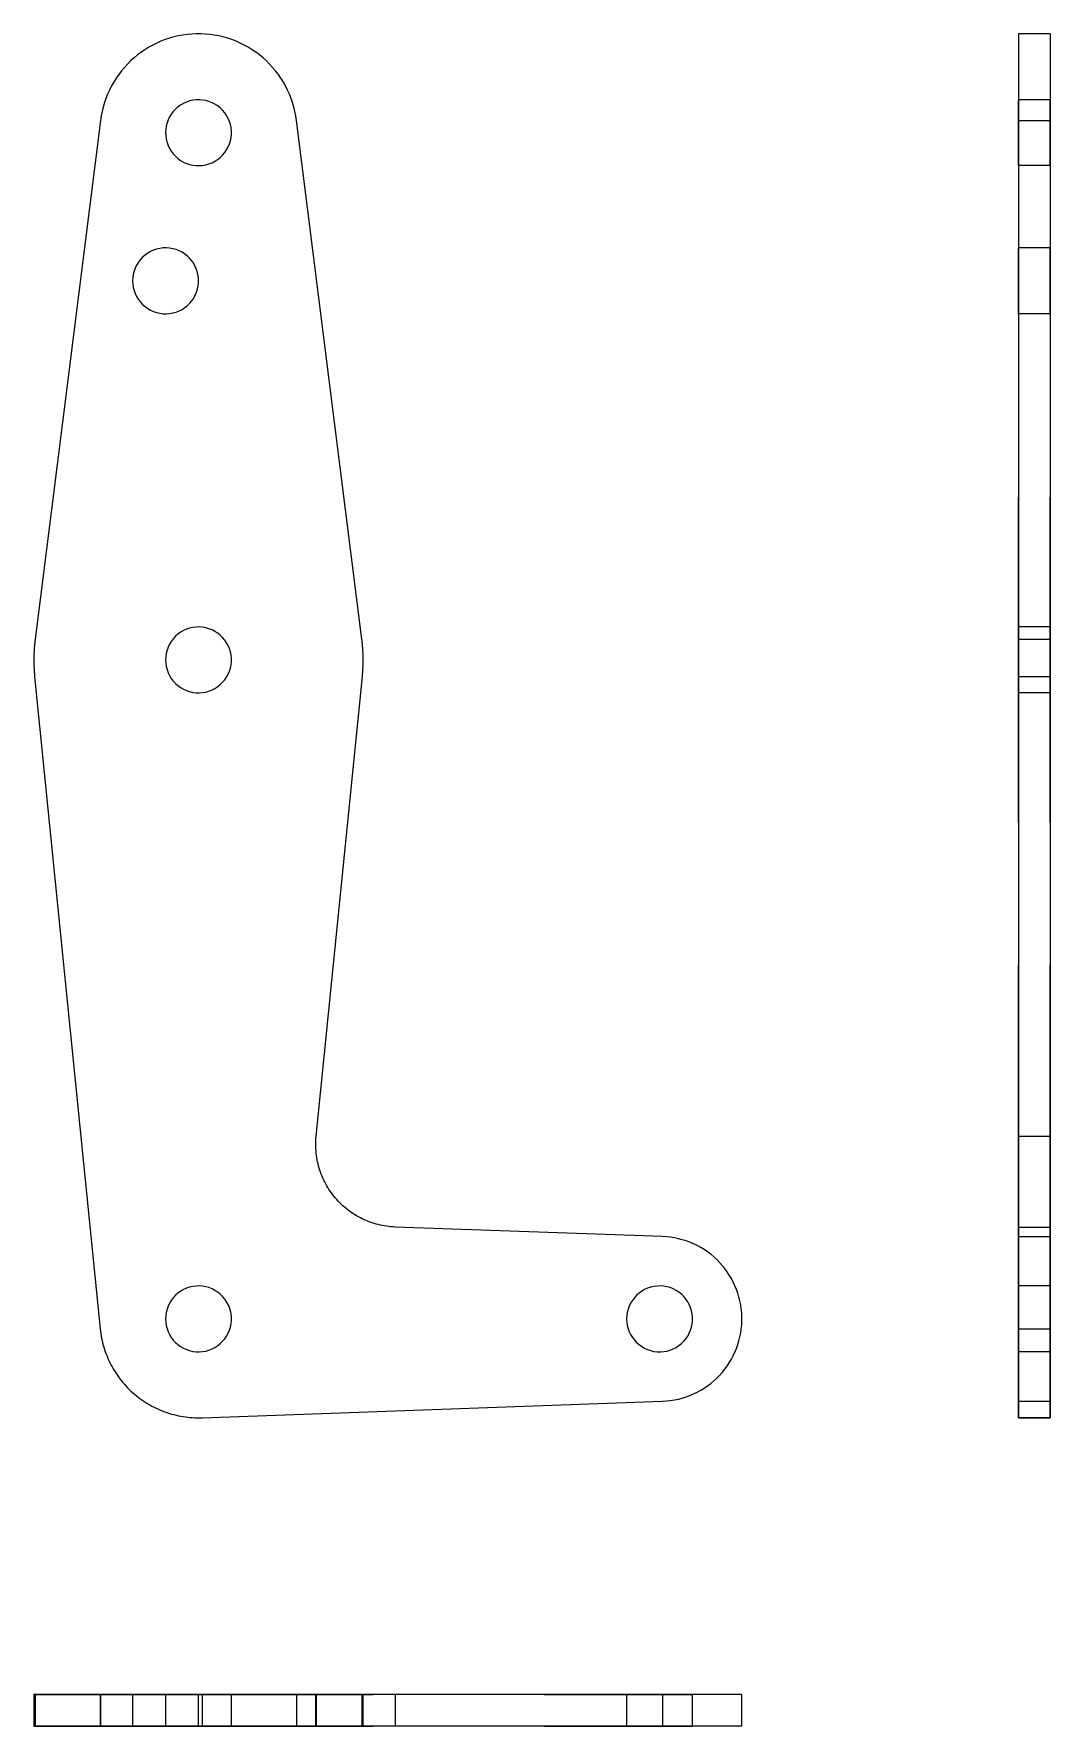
# Model space of a CAD drawing. Extents: x 0 to 0.593, y 0 to 0.988.
import ezdxf

# ---------------------------------------------------------------- set-up
doc = ezdxf.new("R2010")
doc.units = 0
doc.linetypes.add('HIDDEN', pattern=[0.040385, 0.026937, -0.013448])
for name, color, linetype in [('FRONT', 7, 'CONTINUOUS'), ('LEFT', 7, 'CONTINUOUS'), ('LEFT_HID', 7, 'HIDDEN'), ('TOP', 7, 'CONTINUOUS'), ('TOP_HID', 7, 'HIDDEN')]:
    doc.layers.add(name, color=color, linetype=linetype)

msp = doc.modelspace()

# ---------------------------------------------------------------- linework, layer by layer
at = {"layer": 'FRONT'}
for p, q in [((0.064847, 0.978455), (0.062657, 0.976968)), ((0.067103, 0.97984), (0.064847, 0.978455)), ((0.06942, 0.98112), (0.067103, 0.97984)), ((0.071793, 0.982293), (0.06942, 0.98112)), ((0.074217, 0.983355), (0.071793, 0.982293)), ((0.076688, 0.984305), (0.074217, 0.983355)), ((0.0792, 0.985141), (0.076688, 0.984305)), ((0.081747, 0.985861), (0.0792, 0.985141)), ((0.084325, 0.986463), (0.081747, 0.985861)), ((0.086928, 0.986946), (0.084325, 0.986463)), ((0.08955, 0.987309), (0.086928, 0.986946)), ((0.092186, 0.987552), (0.08955, 0.987309)), ((0.09483, 0.987673), (0.092186, 0.987552)), ((0.097477, 0.987673), (0.09483, 0.987673)), ((0.100122, 0.987552), (0.097477, 0.987673)), ((0.102758, 0.987309), (0.100122, 0.987552)), ((0.10538, 0.986946), (0.102758, 0.987309)), ((0.107983, 0.986463), (0.10538, 0.986946)), ((0.11056, 0.985861), (0.107983, 0.986463)), ((0.113108, 0.985141), (0.11056, 0.985861)), ((0.11562, 0.984305), (0.113108, 0.985141)), ((0.11809, 0.983355), (0.11562, 0.984305)), ((0.120515, 0.982293), (0.11809, 0.983355)), ((0.122888, 0.98112), (0.120515, 0.982293)), ((0.125205, 0.97984), (0.122888, 0.98112)), ((0.127461, 0.978455), (0.125205, 0.97984)), ((0.129651, 0.976968), (0.127461, 0.978455)), ((0.052852, 0.968118), (0.051149, 0.966092)), ((0.054646, 0.970065), (0.052852, 0.968118)), ((0.056528, 0.971927), (0.054646, 0.970065)), ((0.058493, 0.9737), (0.056528, 0.971927)), ((0.060537, 0.975382), (0.058493, 0.9737)), ((0.062657, 0.976968), (0.060537, 0.975382)), ((0.13177, 0.975382), (0.129651, 0.976968)), ((0.133815, 0.9737), (0.13177, 0.975382)), ((0.13578, 0.971927), (0.133815, 0.9737)), ((0.137662, 0.970065), (0.13578, 0.971927)), ((0.139456, 0.968118), (0.137662, 0.970065)), ((0.141159, 0.966092), (0.139456, 0.968118)), ((0.046621, 0.959574), (0.045316, 0.957271)), ((0.04803, 0.961815), (0.046621, 0.959574)), ((0.04954, 0.96399), (0.04803, 0.961815)), ((0.051149, 0.966092), (0.04954, 0.96399)), ((0.142768, 0.96399), (0.141159, 0.966092)), ((0.144278, 0.961815), (0.142768, 0.96399)), ((0.145687, 0.959574), (0.144278, 0.961815)), ((0.146991, 0.957271), (0.145687, 0.959574)), ((0.042054, 0.950037), (0.041192, 0.947534)), ((0.04303, 0.952497), (0.042054, 0.950037)), ((0.044119, 0.95491), (0.04303, 0.952497)), ((0.045316, 0.957271), (0.044119, 0.95491)), ((0.090945, 0.948508), (0.089128, 0.947897)), ((0.092814, 0.948935), (0.090945, 0.948508)), ((0.094717, 0.949173), (0.092814, 0.948935)), ((0.096633, 0.949221), (0.094717, 0.949173)), ((0.098545, 0.949077), (0.096633, 0.949221)), ((0.100433, 0.948745), (0.098545, 0.949077)), ((0.102279, 0.948225), (0.100433, 0.948745)), ((0.104063, 0.947525), (0.102279, 0.948225)), ((0.148189, 0.95491), (0.146991, 0.957271)), ((0.149277, 0.952497), (0.148189, 0.95491)), ((0.150253, 0.950037), (0.149277, 0.952497)), ((0.151116, 0.947534), (0.150253, 0.950037)), ((0.039305, 0.939826), (0.038914, 0.937208)), ((0.039816, 0.942423), (0.039305, 0.939826)), ((0.040445, 0.944994), (0.039816, 0.942423)), ((0.041192, 0.947534), (0.040445, 0.944994)), ((0.079265, 0.939193), (0.078433, 0.937466)), ((0.080265, 0.940829), (0.079265, 0.939193)), ((0.081422, 0.942357), (0.080265, 0.940829)), ((0.082726, 0.943763), (0.081422, 0.942357)), ((0.084164, 0.945031), (0.082726, 0.943763)), ((0.08572, 0.94615), (0.084164, 0.945031)), ((0.087381, 0.947109), (0.08572, 0.94615)), ((0.089128, 0.947897), (0.087381, 0.947109)), ((0.105769, 0.94665), (0.104063, 0.947525)), ((0.10738, 0.94561), (0.105769, 0.94665)), ((0.108879, 0.944415), (0.10738, 0.94561)), ((0.110251, 0.943076), (0.108879, 0.944415)), ((0.111483, 0.941608), (0.110251, 0.943076)), ((0.112563, 0.940024), (0.111483, 0.941608)), ((0.11348, 0.93834), (0.112563, 0.940024)), ((0.114225, 0.936573), (0.11348, 0.93834)), ((0.151862, 0.944994), (0.151116, 0.947534)), ((0.152492, 0.942423), (0.151862, 0.944994)), ((0.153003, 0.939826), (0.152492, 0.942423)), ((0.153394, 0.937208), (0.153003, 0.939826)), ((0.038914, 0.937208), (0.000754, 0.634323)), ((0.077019, 0.931911), (0.076923, 0.929996)), ((0.076923, 0.929996), (0.077019, 0.928081)), ((0.077304, 0.933806), (0.077019, 0.931911)), ((0.077777, 0.935664), (0.077304, 0.933806)), ((0.078433, 0.937466), (0.077777, 0.935664)), ((0.11479, 0.934741), (0.114225, 0.936573)), ((0.11517, 0.932862), (0.11479, 0.934741)), ((0.115361, 0.930955), (0.11517, 0.932862)), ((0.11517, 0.92713), (0.115361, 0.929037)), ((0.115361, 0.929037), (0.115361, 0.930955)), ((0.191554, 0.634323), (0.153394, 0.937208)), ((0.077019, 0.928081), (0.077304, 0.926185)), ((0.077304, 0.926185), (0.077777, 0.924328)), ((0.077777, 0.924328), (0.078433, 0.922526)), ((0.078433, 0.922526), (0.079265, 0.920799)), ((0.079265, 0.920799), (0.080265, 0.919163)), ((0.080265, 0.919163), (0.081422, 0.917635)), ((0.111483, 0.918384), (0.112563, 0.919968)), ((0.112563, 0.919968), (0.11348, 0.921652)), ((0.11348, 0.921652), (0.114225, 0.923419)), ((0.114225, 0.923419), (0.11479, 0.925251)), ((0.11479, 0.925251), (0.11517, 0.92713)), ((0.081422, 0.917635), (0.082726, 0.916229)), ((0.082726, 0.916229), (0.084164, 0.914961)), ((0.084164, 0.914961), (0.08572, 0.913842)), ((0.08572, 0.913842), (0.087381, 0.912883)), ((0.087381, 0.912883), (0.089128, 0.912095)), ((0.089128, 0.912095), (0.090945, 0.911484)), ((0.090945, 0.911484), (0.092814, 0.911057)), ((0.092814, 0.911057), (0.094717, 0.910819)), ((0.094717, 0.910819), (0.096633, 0.910771)), ((0.096633, 0.910771), (0.098545, 0.910914)), ((0.098545, 0.910914), (0.100433, 0.911247)), ((0.100433, 0.911247), (0.102279, 0.911767)), ((0.102279, 0.911767), (0.104063, 0.912467)), ((0.104063, 0.912467), (0.105769, 0.913342)), ((0.105769, 0.913342), (0.10738, 0.914382)), ((0.10738, 0.914382), (0.108879, 0.915577)), ((0.108879, 0.915577), (0.110251, 0.916916)), ((0.110251, 0.916916), (0.111483, 0.918384)), ((0.066489, 0.859689), (0.064933, 0.85857)), ((0.06815, 0.860647), (0.066489, 0.859689)), ((0.069897, 0.861436), (0.06815, 0.860647)), ((0.071715, 0.862046), (0.069897, 0.861436)), ((0.073584, 0.862473), (0.071715, 0.862046)), ((0.075486, 0.862711), (0.073584, 0.862473)), ((0.077403, 0.862759), (0.075486, 0.862711)), ((0.079314, 0.862616), (0.077403, 0.862759)), ((0.081202, 0.862283), (0.079314, 0.862616)), ((0.083048, 0.861764), (0.081202, 0.862283)), ((0.084832, 0.861063), (0.083048, 0.861764)), ((0.086538, 0.860189), (0.084832, 0.861063)), ((0.088149, 0.859149), (0.086538, 0.860189)), ((0.059202, 0.851004), (0.058547, 0.849203)), ((0.060034, 0.852732), (0.059202, 0.851004)), ((0.061034, 0.854368), (0.060034, 0.852732)), ((0.062191, 0.855896), (0.061034, 0.854368)), ((0.063495, 0.857301), (0.062191, 0.855896)), ((0.064933, 0.85857), (0.063495, 0.857301)), ((0.089648, 0.857953), (0.088149, 0.859149)), ((0.09102, 0.856615), (0.089648, 0.857953)), ((0.092253, 0.855146), (0.09102, 0.856615)), ((0.093333, 0.853562), (0.092253, 0.855146)), ((0.094249, 0.851878), (0.093333, 0.853562)), ((0.094994, 0.850112), (0.094249, 0.851878)), ((0.095559, 0.84828), (0.094994, 0.850112)), ((0.057788, 0.845449), (0.057692, 0.843534)), ((0.057692, 0.843534), (0.057788, 0.84162)), ((0.058074, 0.847345), (0.057788, 0.845449)), ((0.057788, 0.84162), (0.058074, 0.839724)), ((0.058547, 0.849203), (0.058074, 0.847345)), ((0.058074, 0.839724), (0.058547, 0.837866)), ((0.095939, 0.846401), (0.095559, 0.84828)), ((0.095559, 0.838789), (0.095939, 0.840668)), ((0.09613, 0.844493), (0.095939, 0.846401)), ((0.095939, 0.840668), (0.09613, 0.842576)), ((0.09613, 0.842576), (0.09613, 0.844493)), ((0.058547, 0.837866), (0.059202, 0.836065)), ((0.059202, 0.836065), (0.060034, 0.834337)), ((0.060034, 0.834337), (0.061034, 0.832701)), ((0.061034, 0.832701), (0.062191, 0.831173)), ((0.062191, 0.831173), (0.063495, 0.829768)), ((0.063495, 0.829768), (0.064933, 0.828499)), ((0.089648, 0.829116), (0.09102, 0.830454)), ((0.09102, 0.830454), (0.092253, 0.831923)), ((0.092253, 0.831923), (0.093333, 0.833507)), ((0.093333, 0.833507), (0.094249, 0.835191)), ((0.094249, 0.835191), (0.094994, 0.836957)), ((0.094994, 0.836957), (0.095559, 0.838789)), ((0.064933, 0.828499), (0.066489, 0.82738)), ((0.066489, 0.82738), (0.06815, 0.826422)), ((0.06815, 0.826422), (0.069897, 0.825633)), ((0.069897, 0.825633), (0.071715, 0.825022)), ((0.071715, 0.825022), (0.073584, 0.824596)), ((0.073584, 0.824596), (0.075486, 0.824357)), ((0.075486, 0.824357), (0.077403, 0.82431)), ((0.077403, 0.82431), (0.079314, 0.824453)), ((0.079314, 0.824453), (0.081202, 0.824786)), ((0.081202, 0.824786), (0.083048, 0.825305)), ((0.083048, 0.825305), (0.084832, 0.826005)), ((0.084832, 0.826005), (0.086538, 0.82688)), ((0.086538, 0.82688), (0.088149, 0.82792)), ((0.088149, 0.82792), (0.089648, 0.829116)), ((0.000514, 0.632233), (0.000494, 0.632042)), ((0.000534, 0.632423), (0.000514, 0.632233)), ((0.000554, 0.632613), (0.000534, 0.632423)), ((0.000575, 0.632803), (0.000554, 0.632613)), ((0.000596, 0.632993), (0.000575, 0.632803)), ((0.000617, 0.633183), (0.000596, 0.632993)), ((0.000639, 0.633373), (0.000617, 0.633183)), ((0.000662, 0.633563), (0.000639, 0.633373)), ((0.000684, 0.633753), (0.000662, 0.633563)), ((0.000707, 0.633943), (0.000684, 0.633753)), ((0.00073, 0.634133), (0.000707, 0.633943)), ((0.000754, 0.634323), (0.00073, 0.634133)), ((0.080265, 0.633137), (0.079265, 0.631501)), ((0.081422, 0.634665), (0.080265, 0.633137)), ((0.082726, 0.63607), (0.081422, 0.634665)), ((0.084164, 0.637339), (0.082726, 0.63607)), ((0.08572, 0.638458), (0.084164, 0.637339)), ((0.087381, 0.639417), (0.08572, 0.638458)), ((0.089128, 0.640205), (0.087381, 0.639417)), ((0.090945, 0.640816), (0.089128, 0.640205)), ((0.092814, 0.641242), (0.090945, 0.640816)), ((0.094717, 0.641481), (0.092814, 0.641242)), ((0.096633, 0.641528), (0.094717, 0.641481)), ((0.098545, 0.641385), (0.096633, 0.641528)), ((0.100433, 0.641052), (0.098545, 0.641385)), ((0.102279, 0.640533), (0.100433, 0.641052)), ((0.104063, 0.639833), (0.102279, 0.640533)), ((0.105769, 0.638958), (0.104063, 0.639833)), ((0.10738, 0.637918), (0.105769, 0.638958)), ((0.108879, 0.636723), (0.10738, 0.637918)), ((0.110251, 0.635384), (0.108879, 0.636723)), ((0.111483, 0.633915), (0.110251, 0.635384)), ((0.112563, 0.632331), (0.111483, 0.633915)), ((0.11348, 0.630648), (0.112563, 0.632331)), ((0.191596, 0.633981), (0.191554, 0.634323)), ((0.191637, 0.63364), (0.191596, 0.633981)), ((0.191677, 0.633298), (0.191637, 0.63364)), ((0.191716, 0.632956), (0.191677, 0.633298)), ((0.191753, 0.632614), (0.191716, 0.632956)), ((0.19179, 0.632271), (0.191753, 0.632614)), ((0.191825, 0.631929), (0.19179, 0.632271)), ((0.000001, 0.622686), (0, 0.622495)), ((0, 0.622495), (0, 0.622304)), ((0, 0.622304), (0, 0.622151)), ((0.000002, 0.622878), (0.000001, 0.622686)), ((0.000003, 0.623069), (0.000002, 0.622878)), ((0.000005, 0.62326), (0.000003, 0.623069)), ((0.000007, 0.623451), (0.000005, 0.62326)), ((0.000009, 0.623643), (0.000007, 0.623451)), ((0.000012, 0.623834), (0.000009, 0.623643)), ((0.000015, 0.624025), (0.000012, 0.623834)), ((0.000019, 0.624216), (0.000015, 0.624025)), ((0.000023, 0.624408), (0.000019, 0.624216)), ((0.000027, 0.624599), (0.000023, 0.624408)), ((0.000032, 0.62479), (0.000027, 0.624599)), ((0.000037, 0.624981), (0.000032, 0.62479)), ((0.000043, 0.625172), (0.000037, 0.624981)), ((0.000049, 0.625364), (0.000043, 0.625172)), ((0.000055, 0.625555), (0.000049, 0.625364)), ((0.000062, 0.625746), (0.000055, 0.625555)), ((0.000069, 0.625937), (0.000062, 0.625746)), ((0.000076, 0.626128), (0.000069, 0.625937)), ((0.000084, 0.626319), (0.000076, 0.626128)), ((0.000092, 0.626511), (0.000084, 0.626319)), ((0.000101, 0.626702), (0.000092, 0.626511)), ((0.00011, 0.626893), (0.000101, 0.626702)), ((0.000119, 0.627084), (0.00011, 0.626893)), ((0.000129, 0.627275), (0.000119, 0.627084)), ((0.000139, 0.627466), (0.000129, 0.627275)), ((0.000149, 0.627657), (0.000139, 0.627466)), ((0.00016, 0.627848), (0.000149, 0.627657)), ((0.000171, 0.628039), (0.00016, 0.627848)), ((0.000183, 0.62823), (0.000171, 0.628039)), ((0.000195, 0.628421), (0.000183, 0.62823)), ((0.000207, 0.628611), (0.000195, 0.628421)), ((0.00022, 0.628802), (0.000207, 0.628611)), ((0.000233, 0.628993), (0.00022, 0.628802)), ((0.000246, 0.629184), (0.000233, 0.628993)), ((0.00026, 0.629375), (0.000246, 0.629184)), ((0.000275, 0.629565), (0.00026, 0.629375)), ((0.000289, 0.629756), (0.000275, 0.629565)), ((0.000304, 0.629947), (0.000289, 0.629756)), ((0.00032, 0.630138), (0.000304, 0.629947)), ((0.000335, 0.630328), (0.00032, 0.630138)), ((0.000352, 0.630519), (0.000335, 0.630328)), ((0.000368, 0.630709), (0.000352, 0.630519)), ((0.000385, 0.6309), (0.000368, 0.630709)), ((0.000402, 0.63109), (0.000385, 0.6309)), ((0.00042, 0.631281), (0.000402, 0.63109)), ((0.000438, 0.631471), (0.00042, 0.631281)), ((0.000456, 0.631662), (0.000438, 0.631471)), ((0.000475, 0.631852), (0.000456, 0.631662)), ((0.000494, 0.632042), (0.000475, 0.631852)), ((0.077019, 0.624218), (0.076923, 0.622304)), ((0.076923, 0.622304), (0.077019, 0.620389)), ((0.077304, 0.626114), (0.077019, 0.624218)), ((0.077777, 0.627972), (0.077304, 0.626114)), ((0.078433, 0.629774), (0.077777, 0.627972)), ((0.079265, 0.631501), (0.078433, 0.629774)), ((0.114225, 0.628881), (0.11348, 0.630648)), ((0.11479, 0.627049), (0.114225, 0.628881)), ((0.11517, 0.62517), (0.11479, 0.627049)), ((0.115361, 0.623262), (0.11517, 0.62517)), ((0.115361, 0.621345), (0.115361, 0.623262)), ((0.191859, 0.631587), (0.191825, 0.631929)), ((0.191891, 0.631244), (0.191859, 0.631587)), ((0.191923, 0.630901), (0.191891, 0.631244)), ((0.191953, 0.630558), (0.191923, 0.630901)), ((0.191982, 0.630215), (0.191953, 0.630558)), ((0.192009, 0.629872), (0.191982, 0.630215)), ((0.192036, 0.629529), (0.192009, 0.629872)), ((0.192061, 0.629186), (0.192036, 0.629529)), ((0.192085, 0.628843), (0.192061, 0.629186)), ((0.192108, 0.628499), (0.192085, 0.628843)), ((0.192129, 0.628156), (0.192108, 0.628499)), ((0.19215, 0.627812), (0.192129, 0.628156)), ((0.192169, 0.627469), (0.19215, 0.627812)), ((0.192187, 0.627125), (0.192169, 0.627469)), ((0.192203, 0.626781), (0.192187, 0.627125)), ((0.192219, 0.626437), (0.192203, 0.626781)), ((0.192233, 0.626094), (0.192219, 0.626437)), ((0.192246, 0.62575), (0.192233, 0.626094)), ((0.192258, 0.625406), (0.192246, 0.62575)), ((0.192268, 0.625062), (0.192258, 0.625406)), ((0.192277, 0.624718), (0.192268, 0.625062)), ((0.192285, 0.624374), (0.192277, 0.624718)), ((0.192292, 0.624029), (0.192285, 0.624374)), ((0.192298, 0.623685), (0.192292, 0.624029)), ((0.192302, 0.623341), (0.192298, 0.623685)), ((0.192305, 0.622997), (0.192302, 0.623341)), ((0.192307, 0.622653), (0.192305, 0.622997)), ((0.192308, 0.622309), (0.192307, 0.622653)), ((0.192307, 0.621965), (0.192308, 0.622309)), ((0, 0.622151), (0, 0.621998)), ((0, 0.621998), (0.000001, 0.621845)), ((0.000001, 0.621845), (0.000002, 0.621692)), ((0.000002, 0.621692), (0.000003, 0.621539)), ((0.000003, 0.621539), (0.000004, 0.621386)), ((0.000004, 0.621386), (0.000006, 0.621234)), ((0.000006, 0.621234), (0.000008, 0.621081)), ((0.000008, 0.621081), (0.00001, 0.620928)), ((0.00001, 0.620928), (0.000012, 0.620775)), ((0.000012, 0.620775), (0.000015, 0.620622)), ((0.000015, 0.620622), (0.000018, 0.620469)), ((0.000018, 0.620469), (0.000021, 0.620316)), ((0.000021, 0.620316), (0.000024, 0.620164)), ((0.000024, 0.620164), (0.000027, 0.620011)), ((0.000027, 0.620011), (0.000031, 0.619858)), ((0.000031, 0.619858), (0.000035, 0.619705)), ((0.000035, 0.619705), (0.000039, 0.619552)), ((0.000039, 0.619552), (0.000044, 0.619399)), ((0.000044, 0.619399), (0.000049, 0.619247)), ((0.000049, 0.619247), (0.000054, 0.619094)), ((0.000054, 0.619094), (0.000059, 0.618941)), ((0.000059, 0.618941), (0.000064, 0.618788)), ((0.000064, 0.618788), (0.00007, 0.618635)), ((0.00007, 0.618635), (0.000076, 0.618483)), ((0.000076, 0.618483), (0.000082, 0.61833)), ((0.000082, 0.61833), (0.000089, 0.618177)), ((0.000089, 0.618177), (0.000095, 0.618024)), ((0.000095, 0.618024), (0.000102, 0.617872)), ((0.000102, 0.617872), (0.000109, 0.617719)), ((0.000109, 0.617719), (0.000117, 0.617566)), ((0.000117, 0.617566), (0.000124, 0.617414)), ((0.000124, 0.617414), (0.000132, 0.617261)), ((0.000132, 0.617261), (0.00014, 0.617108)), ((0.00014, 0.617108), (0.000149, 0.616956)), ((0.000149, 0.616956), (0.000157, 0.616803)), ((0.000157, 0.616803), (0.000166, 0.61665)), ((0.000166, 0.61665), (0.000175, 0.616498)), ((0.000175, 0.616498), (0.000185, 0.616345)), ((0.000185, 0.616345), (0.000194, 0.616193)), ((0.000194, 0.616193), (0.000204, 0.61604)), ((0.000204, 0.61604), (0.000214, 0.615887)), ((0.000214, 0.615887), (0.000225, 0.615735)), ((0.000225, 0.615735), (0.000235, 0.615582)), ((0.000235, 0.615582), (0.000246, 0.61543)), ((0.000246, 0.61543), (0.000257, 0.615277)), ((0.000257, 0.615277), (0.000268, 0.615125)), ((0.000268, 0.615125), (0.00028, 0.614973)), ((0.00028, 0.614973), (0.000292, 0.61482)), ((0.000292, 0.61482), (0.000304, 0.614668)), ((0.000304, 0.614668), (0.000316, 0.614515)), ((0.000316, 0.614515), (0.000328, 0.614363)), ((0.000328, 0.614363), (0.000341, 0.614211)), ((0.000341, 0.614211), (0.000354, 0.614058)), ((0.000354, 0.614058), (0.000367, 0.613906)), ((0.000367, 0.613906), (0.000381, 0.613754)), ((0.000381, 0.613754), (0.000395, 0.613601)), ((0.000395, 0.613601), (0.000409, 0.613449)), ((0.000409, 0.613449), (0.000423, 0.613297)), ((0.000423, 0.613297), (0.000437, 0.613145)), ((0.000437, 0.613145), (0.000452, 0.612993)), ((0.000452, 0.612993), (0.000467, 0.61284)), ((0.000467, 0.61284), (0.000482, 0.612688)), ((0.000482, 0.612688), (0.038751, 0.231919)), ((0.077019, 0.620389), (0.077304, 0.618493)), ((0.077304, 0.618493), (0.077777, 0.616635)), ((0.077777, 0.616635), (0.078433, 0.614834)), ((0.078433, 0.614834), (0.079265, 0.613106)), ((0.079265, 0.613106), (0.080265, 0.611471)), ((0.112563, 0.612276), (0.11348, 0.61396)), ((0.11348, 0.61396), (0.114225, 0.615726)), ((0.114225, 0.615726), (0.11479, 0.617558)), ((0.11479, 0.617558), (0.11517, 0.619437)), ((0.11517, 0.619437), (0.115361, 0.621345)), ((0.164847, 0.34425), (0.191826, 0.612688)), ((0.191826, 0.612688), (0.19186, 0.613031)), ((0.19186, 0.613031), (0.191892, 0.613373)), ((0.191892, 0.613373), (0.191923, 0.613716)), ((0.191923, 0.613716), (0.191954, 0.614059)), ((0.191954, 0.614059), (0.191982, 0.614402)), ((0.191982, 0.614402), (0.19201, 0.614745)), ((0.19201, 0.614745), (0.192037, 0.615088)), ((0.192037, 0.615088), (0.192062, 0.615431)), ((0.192062, 0.615431), (0.192086, 0.615775)), ((0.192086, 0.615775), (0.192109, 0.616118)), ((0.192109, 0.616118), (0.19213, 0.616462)), ((0.19213, 0.616462), (0.19215, 0.616805)), ((0.19215, 0.616805), (0.192169, 0.617149)), ((0.192169, 0.617149), (0.192187, 0.617492)), ((0.192187, 0.617492), (0.192204, 0.617836)), ((0.192204, 0.617836), (0.192219, 0.61818)), ((0.192219, 0.61818), (0.192233, 0.618524)), ((0.192233, 0.618524), (0.192246, 0.618868)), ((0.192246, 0.618868), (0.192258, 0.619212)), ((0.192258, 0.619212), (0.192268, 0.619556)), ((0.192268, 0.619556), (0.192278, 0.6199)), ((0.192278, 0.6199), (0.192286, 0.620244)), ((0.192286, 0.620244), (0.192292, 0.620588)), ((0.192292, 0.620588), (0.192298, 0.620932)), ((0.192298, 0.620932), (0.192302, 0.621276)), ((0.192302, 0.621276), (0.192305, 0.62162)), ((0.192305, 0.62162), (0.192307, 0.621965)), ((0.080265, 0.611471), (0.081422, 0.609942)), ((0.081422, 0.609942), (0.082726, 0.608537)), ((0.082726, 0.608537), (0.084164, 0.607268)), ((0.084164, 0.607268), (0.08572, 0.606149)), ((0.08572, 0.606149), (0.087381, 0.605191)), ((0.087381, 0.605191), (0.089128, 0.604402)), ((0.089128, 0.604402), (0.090945, 0.603792)), ((0.090945, 0.603792), (0.092814, 0.603365)), ((0.092814, 0.603365), (0.094717, 0.603127)), ((0.094717, 0.603127), (0.096633, 0.603079)), ((0.096633, 0.603079), (0.098545, 0.603222)), ((0.098545, 0.603222), (0.100433, 0.603555)), ((0.100433, 0.603555), (0.102279, 0.604074)), ((0.102279, 0.604074), (0.104063, 0.604775)), ((0.104063, 0.604775), (0.105769, 0.605649)), ((0.105769, 0.605649), (0.10738, 0.606689)), ((0.10738, 0.606689), (0.108879, 0.607885)), ((0.108879, 0.607885), (0.110251, 0.609223)), ((0.110251, 0.609223), (0.111483, 0.610692)), ((0.111483, 0.610692), (0.112563, 0.612276)), ((0.164606, 0.339259), (0.164617, 0.340509)), ((0.164626, 0.338009), (0.164606, 0.339259)), ((0.164617, 0.340509), (0.164661, 0.341758)), ((0.16468, 0.33676), (0.164626, 0.338009)), ((0.164661, 0.341758), (0.164738, 0.343005)), ((0.164765, 0.335513), (0.16468, 0.33676)), ((0.164738, 0.343005), (0.164847, 0.34425)), ((0.164883, 0.334269), (0.164765, 0.335513)), ((0.165033, 0.333028), (0.164883, 0.334269)), ((0.165216, 0.331792), (0.165033, 0.333028)), ((0.16543, 0.330561), (0.165216, 0.331792)), ((0.165676, 0.329335), (0.16543, 0.330561)), ((0.165954, 0.328117), (0.165676, 0.329335)), ((0.166264, 0.326906), (0.165954, 0.328117)), ((0.166605, 0.325703), (0.166264, 0.326906)), ((0.166977, 0.32451), (0.166605, 0.325703)), ((0.167379, 0.323327), (0.166977, 0.32451)), ((0.167813, 0.322154), (0.167379, 0.323327)), ((0.168276, 0.320994), (0.167813, 0.322154)), ((0.16877, 0.319846), (0.168276, 0.320994)), ((0.169293, 0.31871), (0.16877, 0.319846)), ((0.169846, 0.317589), (0.169293, 0.31871)), ((0.170427, 0.316483), (0.169846, 0.317589)), ((0.171037, 0.315392), (0.170427, 0.316483)), ((0.171675, 0.314317), (0.171037, 0.315392)), ((0.172341, 0.313259), (0.171675, 0.314317)), ((0.173034, 0.312219), (0.172341, 0.313259)), ((0.173753, 0.311197), (0.173034, 0.312219)), ((0.174499, 0.310195), (0.173753, 0.311197)), ((0.175271, 0.309212), (0.174499, 0.310195)), ((0.176068, 0.308249), (0.175271, 0.309212)), ((0.17689, 0.307307), (0.176068, 0.308249)), ((0.177736, 0.306387), (0.17689, 0.307307)), ((0.178605, 0.305489), (0.177736, 0.306387)), ((0.179498, 0.304614), (0.178605, 0.305489)), ((0.180413, 0.303763), (0.179498, 0.304614)), ((0.18135, 0.302935), (0.180413, 0.303763)), ((0.182307, 0.302132), (0.18135, 0.302935)), ((0.183286, 0.301355), (0.182307, 0.302132)), ((0.184284, 0.300602), (0.183286, 0.301355)), ((0.185301, 0.299876), (0.184284, 0.300602)), ((0.186337, 0.299177), (0.185301, 0.299876)), ((0.187391, 0.298505), (0.186337, 0.299177)), ((0.188462, 0.29786), (0.187391, 0.298505)), ((0.189549, 0.297244), (0.188462, 0.29786)), ((0.190652, 0.296656), (0.189549, 0.297244)), ((0.19177, 0.296096), (0.190652, 0.296656)), ((0.192901, 0.295566), (0.19177, 0.296096)), ((0.194047, 0.295066), (0.192901, 0.295566)), ((0.195205, 0.294595), (0.194047, 0.295066)), ((0.196374, 0.294154), (0.195205, 0.294595)), ((0.197555, 0.293744), (0.196374, 0.294154)), ((0.198746, 0.293365), (0.197555, 0.293744)), ((0.199946, 0.293017), (0.198746, 0.293365)), ((0.201155, 0.2927), (0.199946, 0.293017)), ((0.202372, 0.292415), (0.201155, 0.2927)), ((0.203596, 0.292161), (0.202372, 0.292415)), ((0.204826, 0.291939), (0.203596, 0.292161)), ((0.206061, 0.291749), (0.204826, 0.291939)), ((0.207301, 0.291591), (0.206061, 0.291749)), ((0.208545, 0.291466), (0.207301, 0.291591)), ((0.209791, 0.291373), (0.208545, 0.291466)), ((0.211039, 0.291312), (0.209791, 0.291373)), ((0.367102, 0.285735), (0.211039, 0.291312)), ((0.36944, 0.285594), (0.367102, 0.285735)), ((0.371769, 0.285339), (0.36944, 0.285594)), ((0.374083, 0.284972), (0.371769, 0.285339)), ((0.376376, 0.284492), (0.374083, 0.284972)), ((0.378642, 0.283901), (0.376376, 0.284492)), ((0.380878, 0.2832), (0.378642, 0.283901)), ((0.383077, 0.282392), (0.380878, 0.2832)), ((0.385233, 0.281477), (0.383077, 0.282392)), ((0.387343, 0.280458), (0.385233, 0.281477)), ((0.3894, 0.279337), (0.387343, 0.280458)), ((0.3914, 0.278118), (0.3894, 0.279337)), ((0.393339, 0.276803), (0.3914, 0.278118)), ((0.395211, 0.275395), (0.393339, 0.276803)), ((0.397013, 0.273897), (0.395211, 0.275395)), ((0.398739, 0.272313), (0.397013, 0.273897)), ((0.400386, 0.270647), (0.398739, 0.272313)), ((0.40195, 0.268903), (0.400386, 0.270647)), ((0.403427, 0.267085), (0.40195, 0.268903)), ((0.404814, 0.265197), (0.403427, 0.267085)), ((0.094717, 0.256865), (0.092814, 0.256627)), ((0.096633, 0.256913), (0.094717, 0.256865)), ((0.098545, 0.25677), (0.096633, 0.256913)), ((0.363947, 0.256865), (0.362045, 0.256627)), ((0.365864, 0.256913), (0.363947, 0.256865)), ((0.367776, 0.25677), (0.365864, 0.256913)), ((0.406107, 0.263243), (0.404814, 0.265197)), ((0.407304, 0.261229), (0.406107, 0.263243)), ((0.408401, 0.259159), (0.407304, 0.261229)), ((0.409396, 0.257038), (0.408401, 0.259159)), ((0.410286, 0.254871), (0.409396, 0.257038)), ((0.080265, 0.248521), (0.079265, 0.246885)), ((0.081422, 0.25005), (0.080265, 0.248521)), ((0.082726, 0.251455), (0.081422, 0.25005)), ((0.084164, 0.252724), (0.082726, 0.251455)), ((0.08572, 0.253843), (0.084164, 0.252724)), ((0.087381, 0.254801), (0.08572, 0.253843)), ((0.089128, 0.25559), (0.087381, 0.254801)), ((0.090945, 0.2562), (0.089128, 0.25559)), ((0.092814, 0.256627), (0.090945, 0.2562)), ((0.100433, 0.256437), (0.098545, 0.25677)), ((0.102279, 0.255918), (0.100433, 0.256437)), ((0.104063, 0.255217), (0.102279, 0.255918)), ((0.105769, 0.254343), (0.104063, 0.255217)), ((0.10738, 0.253302), (0.105769, 0.254343)), ((0.108879, 0.252107), (0.10738, 0.253302)), ((0.110251, 0.250769), (0.108879, 0.252107)), ((0.111483, 0.2493), (0.110251, 0.250769)), ((0.112563, 0.247716), (0.111483, 0.2493)), ((0.11348, 0.246032), (0.112563, 0.247716)), ((0.349495, 0.248521), (0.348496, 0.246885)), ((0.350653, 0.25005), (0.349495, 0.248521)), ((0.351957, 0.251455), (0.350653, 0.25005)), ((0.353394, 0.252724), (0.351957, 0.251455)), ((0.354951, 0.253843), (0.353394, 0.252724)), ((0.356611, 0.254801), (0.354951, 0.253843)), ((0.358359, 0.25559), (0.356611, 0.254801)), ((0.360176, 0.2562), (0.358359, 0.25559)), ((0.362045, 0.256627), (0.360176, 0.2562)), ((0.369664, 0.256437), (0.367776, 0.25677)), ((0.371509, 0.255918), (0.369664, 0.256437)), ((0.373294, 0.255217), (0.371509, 0.255918)), ((0.375, 0.254343), (0.373294, 0.255217)), ((0.37661, 0.253302), (0.375, 0.254343)), ((0.378109, 0.252107), (0.37661, 0.253302)), ((0.379482, 0.250769), (0.378109, 0.252107)), ((0.380714, 0.2493), (0.379482, 0.250769)), ((0.381794, 0.247716), (0.380714, 0.2493)), ((0.382711, 0.246032), (0.381794, 0.247716)), ((0.41107, 0.252664), (0.410286, 0.254871)), ((0.411745, 0.250421), (0.41107, 0.252664)), ((0.41231, 0.248147), (0.411745, 0.250421)), ((0.412764, 0.245849), (0.41231, 0.248147)), ((0.077019, 0.239603), (0.076923, 0.237688)), ((0.076923, 0.237688), (0.077019, 0.235774)), ((0.077304, 0.241499), (0.077019, 0.239603)), ((0.077777, 0.243357), (0.077304, 0.241499)), ((0.078433, 0.245158), (0.077777, 0.243357)), ((0.079265, 0.246885), (0.078433, 0.245158)), ((0.114225, 0.244266), (0.11348, 0.246032)), ((0.11479, 0.242434), (0.114225, 0.244266)), ((0.11517, 0.240554), (0.11479, 0.242434)), ((0.115361, 0.238647), (0.11517, 0.240554)), ((0.115361, 0.23673), (0.115361, 0.238647)), ((0.346249, 0.239603), (0.346154, 0.237688)), ((0.346154, 0.237688), (0.346249, 0.235774)), ((0.346535, 0.241499), (0.346249, 0.239603)), ((0.347008, 0.243357), (0.346535, 0.241499)), ((0.347664, 0.245158), (0.347008, 0.243357)), ((0.348496, 0.246885), (0.347664, 0.245158)), ((0.383456, 0.244266), (0.382711, 0.246032)), ((0.384021, 0.242434), (0.383456, 0.244266)), ((0.384401, 0.240554), (0.384021, 0.242434)), ((0.384591, 0.238647), (0.384401, 0.240554)), ((0.384591, 0.23673), (0.384591, 0.238647)), ((0.413105, 0.243531), (0.412764, 0.245849)), ((0.413333, 0.2412), (0.413105, 0.243531)), ((0.413447, 0.23886), (0.413333, 0.2412)), ((0.413447, 0.236517), (0.413447, 0.23886)), ((0.038751, 0.231919), (0.038905, 0.230548)), ((0.038905, 0.230548), (0.039092, 0.229182)), ((0.039092, 0.229182), (0.039312, 0.22782)), ((0.039312, 0.22782), (0.039564, 0.226464)), ((0.077019, 0.235774), (0.077304, 0.233878)), ((0.077304, 0.233878), (0.077777, 0.23202)), ((0.077777, 0.23202), (0.078433, 0.230218)), ((0.078433, 0.230218), (0.079265, 0.228491)), ((0.079265, 0.228491), (0.080265, 0.226855)), ((0.111483, 0.226077), (0.112563, 0.227661)), ((0.112563, 0.227661), (0.11348, 0.229344)), ((0.11348, 0.229344), (0.114225, 0.231111)), ((0.114225, 0.231111), (0.11479, 0.232943)), ((0.11479, 0.232943), (0.11517, 0.234822)), ((0.11517, 0.234822), (0.115361, 0.23673)), ((0.346249, 0.235774), (0.346535, 0.233878)), ((0.346535, 0.233878), (0.347008, 0.23202)), ((0.347008, 0.23202), (0.347664, 0.230218)), ((0.347664, 0.230218), (0.348496, 0.228491)), ((0.348496, 0.228491), (0.349495, 0.226855)), ((0.380714, 0.226077), (0.381794, 0.227661)), ((0.381794, 0.227661), (0.382711, 0.229344)), ((0.382711, 0.229344), (0.383456, 0.231111)), ((0.383456, 0.231111), (0.384021, 0.232943)), ((0.384021, 0.232943), (0.384401, 0.234822)), ((0.384401, 0.234822), (0.384591, 0.23673)), ((0.411745, 0.224956), (0.41231, 0.227229)), ((0.41231, 0.227229), (0.412764, 0.229528)), ((0.412764, 0.229528), (0.413105, 0.231845)), ((0.413105, 0.231845), (0.413333, 0.234177)), ((0.413333, 0.234177), (0.413447, 0.236517)), ((0.039564, 0.226464), (0.039849, 0.225114)), ((0.039849, 0.225114), (0.040165, 0.223771)), ((0.040165, 0.223771), (0.040514, 0.222437)), ((0.040514, 0.222437), (0.040895, 0.221111)), ((0.040895, 0.221111), (0.041307, 0.219794)), ((0.041307, 0.219794), (0.04175, 0.218488)), ((0.04175, 0.218488), (0.042225, 0.217193)), ((0.080265, 0.226855), (0.081422, 0.225327)), ((0.081422, 0.225327), (0.082726, 0.223922)), ((0.082726, 0.223922), (0.084164, 0.222653)), ((0.084164, 0.222653), (0.08572, 0.221534)), ((0.08572, 0.221534), (0.087381, 0.220575)), ((0.087381, 0.220575), (0.089128, 0.219787)), ((0.089128, 0.219787), (0.090945, 0.219176)), ((0.090945, 0.219176), (0.092814, 0.21875)), ((0.092814, 0.21875), (0.094717, 0.218511)), ((0.094717, 0.218511), (0.096633, 0.218463)), ((0.096633, 0.218463), (0.098545, 0.218607)), ((0.098545, 0.218607), (0.100433, 0.21894)), ((0.100433, 0.21894), (0.102279, 0.219459)), ((0.102279, 0.219459), (0.104063, 0.220159)), ((0.104063, 0.220159), (0.105769, 0.221034)), ((0.105769, 0.221034), (0.10738, 0.222074)), ((0.10738, 0.222074), (0.108879, 0.223269)), ((0.108879, 0.223269), (0.110251, 0.224608)), ((0.110251, 0.224608), (0.111483, 0.226077)), ((0.349495, 0.226855), (0.350653, 0.225327)), ((0.350653, 0.225327), (0.351957, 0.223922)), ((0.351957, 0.223922), (0.353394, 0.222653)), ((0.353394, 0.222653), (0.354951, 0.221534)), ((0.354951, 0.221534), (0.356611, 0.220575)), ((0.356611, 0.220575), (0.358359, 0.219787)), ((0.358359, 0.219787), (0.360176, 0.219176)), ((0.360176, 0.219176), (0.362045, 0.21875)), ((0.362045, 0.21875), (0.363947, 0.218511)), ((0.363947, 0.218511), (0.365864, 0.218463)), ((0.365864, 0.218463), (0.367776, 0.218607)), ((0.367776, 0.218607), (0.369664, 0.21894)), ((0.369664, 0.21894), (0.371509, 0.219459)), ((0.371509, 0.219459), (0.373294, 0.220159)), ((0.373294, 0.220159), (0.375, 0.221034)), ((0.375, 0.221034), (0.37661, 0.222074)), ((0.37661, 0.222074), (0.378109, 0.223269)), ((0.378109, 0.223269), (0.379482, 0.224608)), ((0.379482, 0.224608), (0.380714, 0.226077)), ((0.408401, 0.216217), (0.409396, 0.218338)), ((0.409396, 0.218338), (0.410286, 0.220505)), ((0.410286, 0.220505), (0.41107, 0.222713)), ((0.41107, 0.222713), (0.411745, 0.224956)), ((0.042225, 0.217193), (0.04273, 0.21591)), ((0.04273, 0.21591), (0.043266, 0.214639)), ((0.043266, 0.214639), (0.043832, 0.213381)), ((0.043832, 0.213381), (0.044428, 0.212137)), ((0.044428, 0.212137), (0.045054, 0.210907)), ((0.045054, 0.210907), (0.045709, 0.209693)), ((0.045709, 0.209693), (0.046393, 0.208495)), ((0.046393, 0.208495), (0.047105, 0.207314)), ((0.40195, 0.206473), (0.403427, 0.208292)), ((0.403427, 0.208292), (0.404814, 0.21018)), ((0.404814, 0.21018), (0.406107, 0.212133)), ((0.406107, 0.212133), (0.407304, 0.214147)), ((0.407304, 0.214147), (0.408401, 0.216217)), ((0.047105, 0.207314), (0.047845, 0.20615)), ((0.047845, 0.20615), (0.048613, 0.205004)), ((0.048613, 0.205004), (0.049408, 0.203877)), ((0.049408, 0.203877), (0.05023, 0.202769)), ((0.05023, 0.202769), (0.051078, 0.201681)), ((0.051078, 0.201681), (0.051951, 0.200613)), ((0.051951, 0.200613), (0.05285, 0.199567)), ((0.05285, 0.199567), (0.053774, 0.198543)), ((0.053774, 0.198543), (0.054722, 0.197541)), ((0.054722, 0.197541), (0.055694, 0.196562)), ((0.3914, 0.197259), (0.393339, 0.198574)), ((0.393339, 0.198574), (0.395211, 0.199982)), ((0.395211, 0.199982), (0.397013, 0.20148)), ((0.397013, 0.20148), (0.398739, 0.203063)), ((0.398739, 0.203063), (0.400386, 0.204729)), ((0.400386, 0.204729), (0.40195, 0.206473)), ((0.055694, 0.196562), (0.056689, 0.195606)), ((0.056689, 0.195606), (0.057706, 0.194675)), ((0.057706, 0.194675), (0.058745, 0.193768)), ((0.058745, 0.193768), (0.059806, 0.192886)), ((0.059806, 0.192886), (0.060888, 0.19203)), ((0.060888, 0.19203), (0.061989, 0.1912)), ((0.061989, 0.1912), (0.063111, 0.190396)), ((0.063111, 0.190396), (0.064251, 0.18962)), ((0.064251, 0.18962), (0.065409, 0.188871)), ((0.065409, 0.188871), (0.066585, 0.18815)), ((0.066585, 0.18815), (0.067778, 0.187457)), ((0.098214, 0.180033), (0.367102, 0.189642)), ((0.367102, 0.189642), (0.36944, 0.189783)), ((0.36944, 0.189783), (0.371769, 0.190037)), ((0.371769, 0.190037), (0.374083, 0.190405)), ((0.374083, 0.190405), (0.376376, 0.190885)), ((0.376376, 0.190885), (0.378642, 0.191476)), ((0.378642, 0.191476), (0.380878, 0.192176)), ((0.380878, 0.192176), (0.383077, 0.192985)), ((0.383077, 0.192985), (0.385233, 0.1939)), ((0.385233, 0.1939), (0.387343, 0.194919)), ((0.387343, 0.194919), (0.3894, 0.196039)), ((0.3894, 0.196039), (0.3914, 0.197259)), ((0.067778, 0.187457), (0.068987, 0.186793)), ((0.068987, 0.186793), (0.070211, 0.186158)), ((0.070211, 0.186158), (0.071451, 0.185552)), ((0.071451, 0.185552), (0.072704, 0.184977)), ((0.072704, 0.184977), (0.073971, 0.184431)), ((0.073971, 0.184431), (0.075251, 0.183916)), ((0.075251, 0.183916), (0.076542, 0.183432)), ((0.076542, 0.183432), (0.077845, 0.182978)), ((0.077845, 0.182978), (0.079158, 0.182556)), ((0.079158, 0.182556), (0.080481, 0.182166)), ((0.080481, 0.182166), (0.081813, 0.181807)), ((0.081813, 0.181807), (0.083153, 0.18148)), ((0.083153, 0.18148), (0.084501, 0.181185)), ((0.084501, 0.181185), (0.085855, 0.180923)), ((0.085855, 0.180923), (0.087215, 0.180693)), ((0.087215, 0.180693), (0.088581, 0.180495)), ((0.088581, 0.180495), (0.08995, 0.18033)), ((0.08995, 0.18033), (0.091323, 0.180199)), ((0.091323, 0.180199), (0.092699, 0.1801)), ((0.092699, 0.1801), (0.094077, 0.180033)), ((0.094077, 0.180033), (0.095456, 0.18)), ((0.095456, 0.18), (0.096835, 0.18)), ((0.096835, 0.18), (0.098214, 0.180033))]:
    msp.add_line(p, q, dxfattribs=at)
at = {"layer": 'LEFT'}
for p, q in [((0.574986, 0.987692), (0.574986, 0.937212)), ((0.593447, 0.987692), (0.574986, 0.987692)), ((0.593447, 0.987692), (0.593447, 0.937212)), ((0.574986, 0.937212), (0.574986, 0.634327)), ((0.574986, 0.937212), (0.593447, 0.937212)), ((0.593447, 0.937212), (0.593447, 0.634327)), ((0.574986, 0.634327), (0.574986, 0.622308)), ((0.574986, 0.634327), (0.593447, 0.634327)), ((0.593447, 0.634327), (0.593447, 0.622308)), ((0.574986, 0.622308), (0.574986, 0.612692)), ((0.593447, 0.622308), (0.593447, 0.612692)), ((0.574986, 0.612692), (0.574986, 0.231923)), ((0.574986, 0.612692), (0.593447, 0.612692)), ((0.593447, 0.612692), (0.593447, 0.231923)), ((0.574986, 0.231923), (0.574986, 0.18)), ((0.574986, 0.231923), (0.593447, 0.231923)), ((0.593447, 0.231923), (0.593447, 0.18)), ((0.593447, 0.18), (0.574986, 0.18))]:
    msp.add_line(p, q, dxfattribs=at)
at = {"layer": 'LEFT_HID', "linetype": 'HIDDEN'}
for p, q in [((0.574986, 0.910769), (0.574986, 0.949231)), ((0.574986, 0.949231), (0.574986, 0.93)), ((0.593447, 0.949231), (0.574986, 0.949231)), ((0.593447, 0.910769), (0.593447, 0.949231)), ((0.593447, 0.949231), (0.593447, 0.93)), ((0.574986, 0.93), (0.574986, 0.937212)), ((0.574986, 0.937212), (0.574986, 0.93)), ((0.574986, 0.93), (0.574986, 0.910769)), ((0.593447, 0.93), (0.593447, 0.937212)), ((0.593447, 0.937212), (0.593447, 0.93)), ((0.593447, 0.93), (0.593447, 0.910769)), ((0.593447, 0.910769), (0.574986, 0.910769)), ((0.574986, 0.824308), (0.574986, 0.862769)), ((0.574986, 0.862769), (0.574986, 0.843538)), ((0.593447, 0.862769), (0.574986, 0.862769)), ((0.593447, 0.824308), (0.593447, 0.862769)), ((0.593447, 0.862769), (0.593447, 0.843538)), ((0.574986, 0.843538), (0.574986, 0.824308)), ((0.593447, 0.843538), (0.593447, 0.824308)), ((0.593447, 0.824308), (0.574986, 0.824308)), ((0.574986, 0.714455), (0.574986, 0.717126)), ((0.574986, 0.717126), (0.574986, 0.714455)), ((0.574986, 0.711784), (0.574986, 0.714455)), ((0.574986, 0.714455), (0.574986, 0.711784)), ((0.574986, 0.709113), (0.574986, 0.711784)), ((0.574986, 0.711784), (0.574986, 0.709113)), ((0.593447, 0.714455), (0.593447, 0.717126)), ((0.593447, 0.717126), (0.593447, 0.714455)), ((0.593447, 0.711784), (0.593447, 0.714455)), ((0.593447, 0.714455), (0.593447, 0.711784)), ((0.593447, 0.709113), (0.593447, 0.711784)), ((0.593447, 0.711784), (0.593447, 0.709113)), ((0.574986, 0.706442), (0.574986, 0.709113)), ((0.574986, 0.709113), (0.574986, 0.706442)), ((0.574986, 0.703771), (0.574986, 0.706442)), ((0.574986, 0.706442), (0.574986, 0.703771)), ((0.574986, 0.7011), (0.574986, 0.703771)), ((0.574986, 0.703771), (0.574986, 0.7011)), ((0.593447, 0.706442), (0.593447, 0.709113)), ((0.593447, 0.709113), (0.593447, 0.706442)), ((0.593447, 0.703771), (0.593447, 0.706442)), ((0.593447, 0.706442), (0.593447, 0.703771)), ((0.593447, 0.7011), (0.593447, 0.703771)), ((0.593447, 0.703771), (0.593447, 0.7011)), ((0.574986, 0.698429), (0.574986, 0.7011)), ((0.574986, 0.7011), (0.574986, 0.698429)), ((0.574986, 0.695759), (0.574986, 0.698429)), ((0.574986, 0.698429), (0.574986, 0.695759)), ((0.574986, 0.693088), (0.574986, 0.695759)), ((0.574986, 0.695759), (0.574986, 0.693088)), ((0.574986, 0.690417), (0.574986, 0.693088)), ((0.574986, 0.693088), (0.574986, 0.690417)), ((0.593447, 0.698429), (0.593447, 0.7011)), ((0.593447, 0.7011), (0.593447, 0.698429)), ((0.593447, 0.695759), (0.593447, 0.698429)), ((0.593447, 0.698429), (0.593447, 0.695759)), ((0.593447, 0.693088), (0.593447, 0.695759)), ((0.593447, 0.695759), (0.593447, 0.693088)), ((0.593447, 0.690417), (0.593447, 0.693088)), ((0.593447, 0.693088), (0.593447, 0.690417)), ((0.574986, 0.687746), (0.574986, 0.690417)), ((0.574986, 0.690417), (0.574986, 0.687746)), ((0.574986, 0.685075), (0.574986, 0.687746)), ((0.574986, 0.687746), (0.574986, 0.685075)), ((0.574986, 0.682404), (0.574986, 0.685075)), ((0.574986, 0.685075), (0.574986, 0.682404)), ((0.574986, 0.679733), (0.574986, 0.682404)), ((0.574986, 0.682404), (0.574986, 0.679733)), ((0.593447, 0.687746), (0.593447, 0.690417)), ((0.593447, 0.690417), (0.593447, 0.687746)), ((0.593447, 0.685075), (0.593447, 0.687746)), ((0.593447, 0.687746), (0.593447, 0.685075)), ((0.593447, 0.682404), (0.593447, 0.685075)), ((0.593447, 0.685075), (0.593447, 0.682404)), ((0.593447, 0.679733), (0.593447, 0.682404)), ((0.593447, 0.682404), (0.593447, 0.679733)), ((0.574986, 0.677062), (0.574986, 0.679733)), ((0.574986, 0.679733), (0.574986, 0.677062)), ((0.574986, 0.674391), (0.574986, 0.677062)), ((0.574986, 0.677062), (0.574986, 0.674391)), ((0.574986, 0.67172), (0.574986, 0.674391)), ((0.574986, 0.674391), (0.574986, 0.67172)), ((0.574986, 0.669049), (0.574986, 0.67172)), ((0.574986, 0.67172), (0.574986, 0.669049)), ((0.593447, 0.677062), (0.593447, 0.679733)), ((0.593447, 0.679733), (0.593447, 0.677062)), ((0.593447, 0.674391), (0.593447, 0.677062)), ((0.593447, 0.677062), (0.593447, 0.674391)), ((0.593447, 0.67172), (0.593447, 0.674391)), ((0.593447, 0.674391), (0.593447, 0.67172)), ((0.593447, 0.669049), (0.593447, 0.67172)), ((0.593447, 0.67172), (0.593447, 0.669049)), ((0.574986, 0.666378), (0.574986, 0.669049)), ((0.574986, 0.669049), (0.574986, 0.666378)), ((0.574986, 0.663707), (0.574986, 0.666378)), ((0.574986, 0.666378), (0.574986, 0.663707)), ((0.574986, 0.661036), (0.574986, 0.663707)), ((0.574986, 0.663707), (0.574986, 0.661036)), ((0.593447, 0.666378), (0.593447, 0.669049)), ((0.593447, 0.669049), (0.593447, 0.666378)), ((0.593447, 0.663707), (0.593447, 0.666378)), ((0.593447, 0.666378), (0.593447, 0.663707)), ((0.593447, 0.661036), (0.593447, 0.663707)), ((0.593447, 0.663707), (0.593447, 0.661036)), ((0.574986, 0.658365), (0.574986, 0.661036)), ((0.574986, 0.661036), (0.574986, 0.658365)), ((0.574986, 0.655694), (0.574986, 0.658365)), ((0.574986, 0.658365), (0.574986, 0.655694)), ((0.574986, 0.653023), (0.574986, 0.655694)), ((0.574986, 0.655694), (0.574986, 0.653023)), ((0.574986, 0.650353), (0.574986, 0.653023)), ((0.574986, 0.653023), (0.574986, 0.650353)), ((0.593447, 0.658365), (0.593447, 0.661036)), ((0.593447, 0.661036), (0.593447, 0.658365)), ((0.593447, 0.655694), (0.593447, 0.658365)), ((0.593447, 0.658365), (0.593447, 0.655694)), ((0.593447, 0.653023), (0.593447, 0.655694)), ((0.593447, 0.655694), (0.593447, 0.653023)), ((0.593447, 0.650353), (0.593447, 0.653023)), ((0.593447, 0.653023), (0.593447, 0.650353)), ((0.574986, 0.647682), (0.574986, 0.650353)), ((0.574986, 0.650353), (0.574986, 0.647682)), ((0.574986, 0.645011), (0.574986, 0.647682)), ((0.574986, 0.647682), (0.574986, 0.645011)), ((0.574986, 0.64234), (0.574986, 0.645011)), ((0.574986, 0.645011), (0.574986, 0.64234)), ((0.574986, 0.639669), (0.574986, 0.64234)), ((0.574986, 0.64234), (0.574986, 0.639669)), ((0.593447, 0.647682), (0.593447, 0.650353)), ((0.593447, 0.650353), (0.593447, 0.647682)), ((0.593447, 0.645011), (0.593447, 0.647682)), ((0.593447, 0.647682), (0.593447, 0.645011)), ((0.593447, 0.64234), (0.593447, 0.645011)), ((0.593447, 0.645011), (0.593447, 0.64234)), ((0.593447, 0.639669), (0.593447, 0.64234)), ((0.593447, 0.64234), (0.593447, 0.639669)), ((0.574986, 0.603077), (0.574986, 0.641538)), ((0.574986, 0.641538), (0.574986, 0.622308)), ((0.593447, 0.641538), (0.574986, 0.641538)), ((0.574986, 0.636998), (0.574986, 0.639669)), ((0.574986, 0.639669), (0.574986, 0.636998)), ((0.574986, 0.634327), (0.574986, 0.636998)), ((0.574986, 0.636998), (0.574986, 0.634327)), ((0.574986, 0.612692), (0.574986, 0.634327)), ((0.593447, 0.603077), (0.593447, 0.641538)), ((0.593447, 0.641538), (0.593447, 0.622308)), ((0.593447, 0.636998), (0.593447, 0.639669)), ((0.593447, 0.639669), (0.593447, 0.636998)), ((0.593447, 0.634327), (0.593447, 0.636998)), ((0.593447, 0.636998), (0.593447, 0.634327)), ((0.593447, 0.612692), (0.593447, 0.634327)), ((0.574986, 0.622308), (0.574986, 0.603077)), ((0.593447, 0.622308), (0.593447, 0.603077)), ((0.574986, 0.344254), (0.574986, 0.612692)), ((0.574986, 0.612692), (0.574986, 0.609945)), ((0.574986, 0.609945), (0.574986, 0.612692)), ((0.593447, 0.344254), (0.593447, 0.612692)), ((0.593447, 0.612692), (0.593447, 0.609945)), ((0.593447, 0.609945), (0.593447, 0.612692)), ((0.574986, 0.609945), (0.574986, 0.607198)), ((0.574986, 0.607198), (0.574986, 0.609945)), ((0.574986, 0.607198), (0.574986, 0.604451)), ((0.574986, 0.604451), (0.574986, 0.607198)), ((0.574986, 0.604451), (0.574986, 0.601703)), ((0.574986, 0.601703), (0.574986, 0.604451)), ((0.593447, 0.603077), (0.574986, 0.603077)), ((0.593447, 0.609945), (0.593447, 0.607198)), ((0.593447, 0.607198), (0.593447, 0.609945)), ((0.593447, 0.607198), (0.593447, 0.604451)), ((0.593447, 0.604451), (0.593447, 0.607198)), ((0.593447, 0.604451), (0.593447, 0.601703)), ((0.593447, 0.601703), (0.593447, 0.604451)), ((0.574986, 0.601703), (0.574986, 0.598956)), ((0.574986, 0.598956), (0.574986, 0.601703)), ((0.574986, 0.598956), (0.574986, 0.596209)), ((0.574986, 0.596209), (0.574986, 0.598956)), ((0.574986, 0.596209), (0.574986, 0.593462)), ((0.574986, 0.593462), (0.574986, 0.596209)), ((0.574986, 0.593462), (0.574986, 0.590714)), ((0.574986, 0.590714), (0.574986, 0.593462)), ((0.593447, 0.601703), (0.593447, 0.598956)), ((0.593447, 0.598956), (0.593447, 0.601703)), ((0.593447, 0.598956), (0.593447, 0.596209)), ((0.593447, 0.596209), (0.593447, 0.598956)), ((0.593447, 0.596209), (0.593447, 0.593462)), ((0.593447, 0.593462), (0.593447, 0.596209)), ((0.593447, 0.593462), (0.593447, 0.590714)), ((0.593447, 0.590714), (0.593447, 0.593462)), ((0.574986, 0.590714), (0.574986, 0.587967)), ((0.574986, 0.587967), (0.574986, 0.590714)), ((0.574986, 0.587967), (0.574986, 0.58522)), ((0.574986, 0.58522), (0.574986, 0.587967)), ((0.574986, 0.58522), (0.574986, 0.582473)), ((0.574986, 0.582473), (0.574986, 0.58522)), ((0.593447, 0.590714), (0.593447, 0.587967)), ((0.593447, 0.587967), (0.593447, 0.590714)), ((0.593447, 0.587967), (0.593447, 0.58522)), ((0.593447, 0.58522), (0.593447, 0.587967)), ((0.593447, 0.58522), (0.593447, 0.582473)), ((0.593447, 0.582473), (0.593447, 0.58522)), ((0.574986, 0.582473), (0.574986, 0.579725)), ((0.574986, 0.579725), (0.574986, 0.582473)), ((0.574986, 0.579725), (0.574986, 0.576978)), ((0.574986, 0.576978), (0.574986, 0.579725)), ((0.574986, 0.576978), (0.574986, 0.574231)), ((0.574986, 0.574231), (0.574986, 0.576978)), ((0.574986, 0.574231), (0.574986, 0.571484)), ((0.574986, 0.571484), (0.574986, 0.574231)), ((0.593447, 0.582473), (0.593447, 0.579725)), ((0.593447, 0.579725), (0.593447, 0.582473)), ((0.593447, 0.579725), (0.593447, 0.576978)), ((0.593447, 0.576978), (0.593447, 0.579725)), ((0.593447, 0.576978), (0.593447, 0.574231)), ((0.593447, 0.574231), (0.593447, 0.576978)), ((0.593447, 0.574231), (0.593447, 0.571484)), ((0.593447, 0.571484), (0.593447, 0.574231)), ((0.574986, 0.571484), (0.574986, 0.568736)), ((0.574986, 0.568736), (0.574986, 0.571484)), ((0.574986, 0.568736), (0.574986, 0.565989)), ((0.574986, 0.565989), (0.574986, 0.568736)), ((0.574986, 0.565989), (0.574986, 0.563242)), ((0.574986, 0.563242), (0.574986, 0.565989)), ((0.574986, 0.563242), (0.574986, 0.560495)), ((0.574986, 0.560495), (0.574986, 0.563242)), ((0.593447, 0.571484), (0.593447, 0.568736)), ((0.593447, 0.568736), (0.593447, 0.571484)), ((0.593447, 0.568736), (0.593447, 0.565989)), ((0.593447, 0.565989), (0.593447, 0.568736)), ((0.593447, 0.565989), (0.593447, 0.563242)), ((0.593447, 0.563242), (0.593447, 0.565989)), ((0.593447, 0.563242), (0.593447, 0.560495)), ((0.593447, 0.560495), (0.593447, 0.563242)), ((0.574986, 0.560495), (0.574986, 0.557747)), ((0.574986, 0.557747), (0.574986, 0.560495)), ((0.574986, 0.557747), (0.574986, 0.555)), ((0.574986, 0.555), (0.574986, 0.557747)), ((0.574986, 0.555), (0.574986, 0.552253)), ((0.574986, 0.552253), (0.574986, 0.555)), ((0.593447, 0.560495), (0.593447, 0.557747)), ((0.593447, 0.557747), (0.593447, 0.560495)), ((0.593447, 0.557747), (0.593447, 0.555)), ((0.593447, 0.555), (0.593447, 0.557747)), ((0.593447, 0.555), (0.593447, 0.552253)), ((0.593447, 0.552253), (0.593447, 0.555)), ((0.574986, 0.552253), (0.574986, 0.549505)), ((0.574986, 0.549505), (0.574986, 0.552253)), ((0.574986, 0.549505), (0.574986, 0.546758)), ((0.574986, 0.546758), (0.574986, 0.549505)), ((0.574986, 0.546758), (0.574986, 0.544011)), ((0.574986, 0.544011), (0.574986, 0.546758)), ((0.574986, 0.544011), (0.574986, 0.541264)), ((0.574986, 0.541264), (0.574986, 0.544011)), ((0.593447, 0.552253), (0.593447, 0.549505)), ((0.593447, 0.549505), (0.593447, 0.552253)), ((0.593447, 0.549505), (0.593447, 0.546758)), ((0.593447, 0.546758), (0.593447, 0.549505)), ((0.593447, 0.546758), (0.593447, 0.544011)), ((0.593447, 0.544011), (0.593447, 0.546758)), ((0.593447, 0.544011), (0.593447, 0.541264)), ((0.593447, 0.541264), (0.593447, 0.544011)), ((0.574986, 0.541264), (0.574986, 0.538516)), ((0.574986, 0.538516), (0.574986, 0.541264)), ((0.574986, 0.538516), (0.574986, 0.535769)), ((0.574986, 0.535769), (0.574986, 0.538516)), ((0.574986, 0.535769), (0.574986, 0.533022)), ((0.574986, 0.533022), (0.574986, 0.535769)), ((0.593447, 0.541264), (0.593447, 0.538516)), ((0.593447, 0.538516), (0.593447, 0.541264)), ((0.593447, 0.538516), (0.593447, 0.535769)), ((0.593447, 0.535769), (0.593447, 0.538516)), ((0.593447, 0.535769), (0.593447, 0.533022)), ((0.593447, 0.533022), (0.593447, 0.535769)), ((0.574986, 0.533022), (0.574986, 0.530275)), ((0.574986, 0.530275), (0.574986, 0.533022)), ((0.574986, 0.530275), (0.574986, 0.527527)), ((0.574986, 0.527527), (0.574986, 0.530275)), ((0.593447, 0.533022), (0.593447, 0.530275)), ((0.593447, 0.530275), (0.593447, 0.533022)), ((0.593447, 0.530275), (0.593447, 0.527527)), ((0.593447, 0.527527), (0.593447, 0.530275)), ((0.574986, 0.291316), (0.574986, 0.344254)), ((0.574986, 0.344254), (0.593447, 0.344254)), ((0.593447, 0.291316), (0.593447, 0.344254)), ((0.574986, 0.285739), (0.574986, 0.291316)), ((0.574986, 0.291316), (0.593447, 0.291316)), ((0.593447, 0.285739), (0.593447, 0.291316)), ((0.574986, 0.189646), (0.574986, 0.285739)), ((0.574986, 0.237692), (0.574986, 0.285739)), ((0.574986, 0.285739), (0.593447, 0.285739)), ((0.593447, 0.189646), (0.593447, 0.285739)), ((0.593447, 0.237692), (0.593447, 0.285739)), ((0.574986, 0.218462), (0.574986, 0.256923)), ((0.574986, 0.256923), (0.574986, 0.237692)), ((0.574986, 0.218462), (0.574986, 0.256923)), ((0.574986, 0.256923), (0.574986, 0.237692)), ((0.593447, 0.256923), (0.574986, 0.256923)), ((0.593447, 0.256923), (0.574986, 0.256923)), ((0.593447, 0.218462), (0.593447, 0.256923)), ((0.593447, 0.256923), (0.593447, 0.237692)), ((0.593447, 0.218462), (0.593447, 0.256923)), ((0.593447, 0.256923), (0.593447, 0.237692)), ((0.574986, 0.189646), (0.574986, 0.237692)), ((0.574986, 0.237692), (0.574986, 0.218462)), ((0.574986, 0.231923), (0.574986, 0.237692)), ((0.574986, 0.237692), (0.574986, 0.180037)), ((0.574986, 0.237692), (0.574986, 0.218462)), ((0.593447, 0.189646), (0.593447, 0.237692)), ((0.593447, 0.237692), (0.593447, 0.218462)), ((0.593447, 0.231923), (0.593447, 0.237692)), ((0.593447, 0.237692), (0.593447, 0.180037)), ((0.593447, 0.237692), (0.593447, 0.218462)), ((0.593447, 0.218462), (0.574986, 0.218462)), ((0.593447, 0.218462), (0.574986, 0.218462)), ((0.574986, 0.180037), (0.574986, 0.189646)), ((0.574986, 0.189646), (0.593447, 0.189646)), ((0.593447, 0.180037), (0.593447, 0.189646)), ((0.574986, 0.18), (0.574986, 0.180037)), ((0.574986, 0.180037), (0.593447, 0.180037)), ((0.593447, 0.18), (0.593447, 0.180037))]:
    msp.add_line(p, q, dxfattribs=at)
at = {"layer": 'TOP'}
for p, q in [((0.000754, 0.018462), (0, 0.018462)), ((0, 0.018462), (0, 0)), ((0.038914, 0.018462), (0.000754, 0.018462)), ((0.000754, 0.018462), (0.000754, 0)), ((0.153394, 0.018462), (0.038914, 0.018462)), ((0.038914, 0.018462), (0.038914, 0)), ((0.191554, 0.018462), (0.153394, 0.018462)), ((0.153394, 0.018462), (0.153394, 0)), ((0.192308, 0.018462), (0.191554, 0.018462)), ((0.191554, 0.018462), (0.191554, 0)), ((0.211039, 0.018462), (0.192308, 0.018462)), ((0.192308, 0), (0.192308, 0.018462)), ((0.367102, 0.018462), (0.211039, 0.018462)), ((0.211039, 0.018462), (0.211039, 0)), ((0.413462, 0.018462), (0.367102, 0.018462)), ((0.367102, 0.018462), (0.367102, 0)), ((0.413462, 0), (0.413462, 0.018462)), ((0.000754, 0), (0, 0)), ((0.038914, 0), (0.000754, 0)), ((0.153394, 0), (0.038914, 0)), ((0.191554, 0), (0.153394, 0)), ((0.192308, 0), (0.191554, 0)), ((0.211039, 0), (0.192308, 0)), ((0.367102, 0), (0.211039, 0)), ((0.413462, 0), (0.367102, 0))]:
    msp.add_line(p, q, dxfattribs=at)
at = {"layer": 'TOP_HID', "linetype": 'HIDDEN'}
for p, q in [((0, 0.018462), (0.000482, 0.018462)), ((0.000482, 0.018462), (0.038751, 0.018462)), ((0.191826, 0.018462), (0.000482, 0.018462)), ((0.000482, 0.018462), (0.000482, 0)), ((0.000754, 0.018462), (0.191554, 0.018462)), ((0.038751, 0.018462), (0.038462, 0.018462)), ((0.038462, 0.018462), (0.098214, 0.018462)), ((0.038462, 0.018462), (0.153394, 0.018462)), ((0.038914, 0.018462), (0.038462, 0.018462)), ((0.038751, 0.018462), (0.098214, 0.018462)), ((0.038751, 0.018462), (0.038751, 0)), ((0.057692, 0.018462), (0.096154, 0.018462)), ((0.096154, 0.018462), (0.057692, 0.018462)), ((0.057692, 0.018462), (0.057692, 0)), ((0.076923, 0.018462), (0.115385, 0.018462)), ((0.115385, 0.018462), (0.076923, 0.018462)), ((0.076923, 0.018462), (0.115385, 0.018462)), ((0.115385, 0.018462), (0.076923, 0.018462)), ((0.076923, 0.018462), (0.076923, 0)), ((0.076923, 0.018462), (0.076923, 0)), ((0.076923, 0.018462), (0.115385, 0.018462)), ((0.115385, 0.018462), (0.076923, 0.018462)), ((0.076923, 0.018462), (0.076923, 0)), ((0.096154, 0), (0.096154, 0.018462)), ((0.098214, 0.018462), (0.367102, 0.018462)), ((0.098214, 0.018462), (0.098214, 0)), ((0.115385, 0), (0.115385, 0.018462)), ((0.115385, 0), (0.115385, 0.018462)), ((0.115385, 0), (0.115385, 0.018462)), ((0.192308, 0.018462), (0.164605, 0.018462)), ((0.164605, 0.018462), (0.164847, 0.018462)), ((0.164605, 0), (0.164605, 0.018462)), ((0.164847, 0.018462), (0.191826, 0.018462)), ((0.164847, 0.018462), (0.164847, 0)), ((0.191826, 0.018462), (0.192308, 0.018462)), ((0.191826, 0.018462), (0.191826, 0)), ((0.367102, 0.018462), (0.317308, 0.018462)), ((0.317308, 0.018462), (0.367102, 0.018462)), ((0.346154, 0.018462), (0.384615, 0.018462)), ((0.384615, 0.018462), (0.346154, 0.018462)), ((0.346154, 0.018462), (0.346154, 0)), ((0.384615, 0), (0.384615, 0.018462)), ((0, 0), (0.000482, 0)), ((0.000482, 0), (0.038751, 0)), ((0.191826, 0), (0.000482, 0)), ((0.000754, 0), (0.191554, 0)), ((0.038751, 0), (0.038462, 0)), ((0.038462, 0), (0.098214, 0)), ((0.038462, 0), (0.153394, 0)), ((0.038914, 0), (0.038462, 0)), ((0.038751, 0), (0.098214, 0)), ((0.057692, 0), (0.096154, 0)), ((0.096154, 0), (0.057692, 0)), ((0.076923, 0), (0.115385, 0)), ((0.115385, 0), (0.076923, 0)), ((0.076923, 0), (0.115385, 0)), ((0.115385, 0), (0.076923, 0)), ((0.076923, 0), (0.115385, 0)), ((0.115385, 0), (0.076923, 0)), ((0.098214, 0), (0.367102, 0)), ((0.192308, 0), (0.164605, 0)), ((0.164605, 0), (0.164847, 0)), ((0.164847, 0), (0.191826, 0)), ((0.191826, 0), (0.192308, 0)), ((0.367102, 0), (0.317308, 0)), ((0.317308, 0), (0.367102, 0)), ((0.346154, 0), (0.384615, 0)), ((0.384615, 0), (0.346154, 0))]:
    msp.add_line(p, q, dxfattribs=at)

doc.saveas('drawing.dxf')
